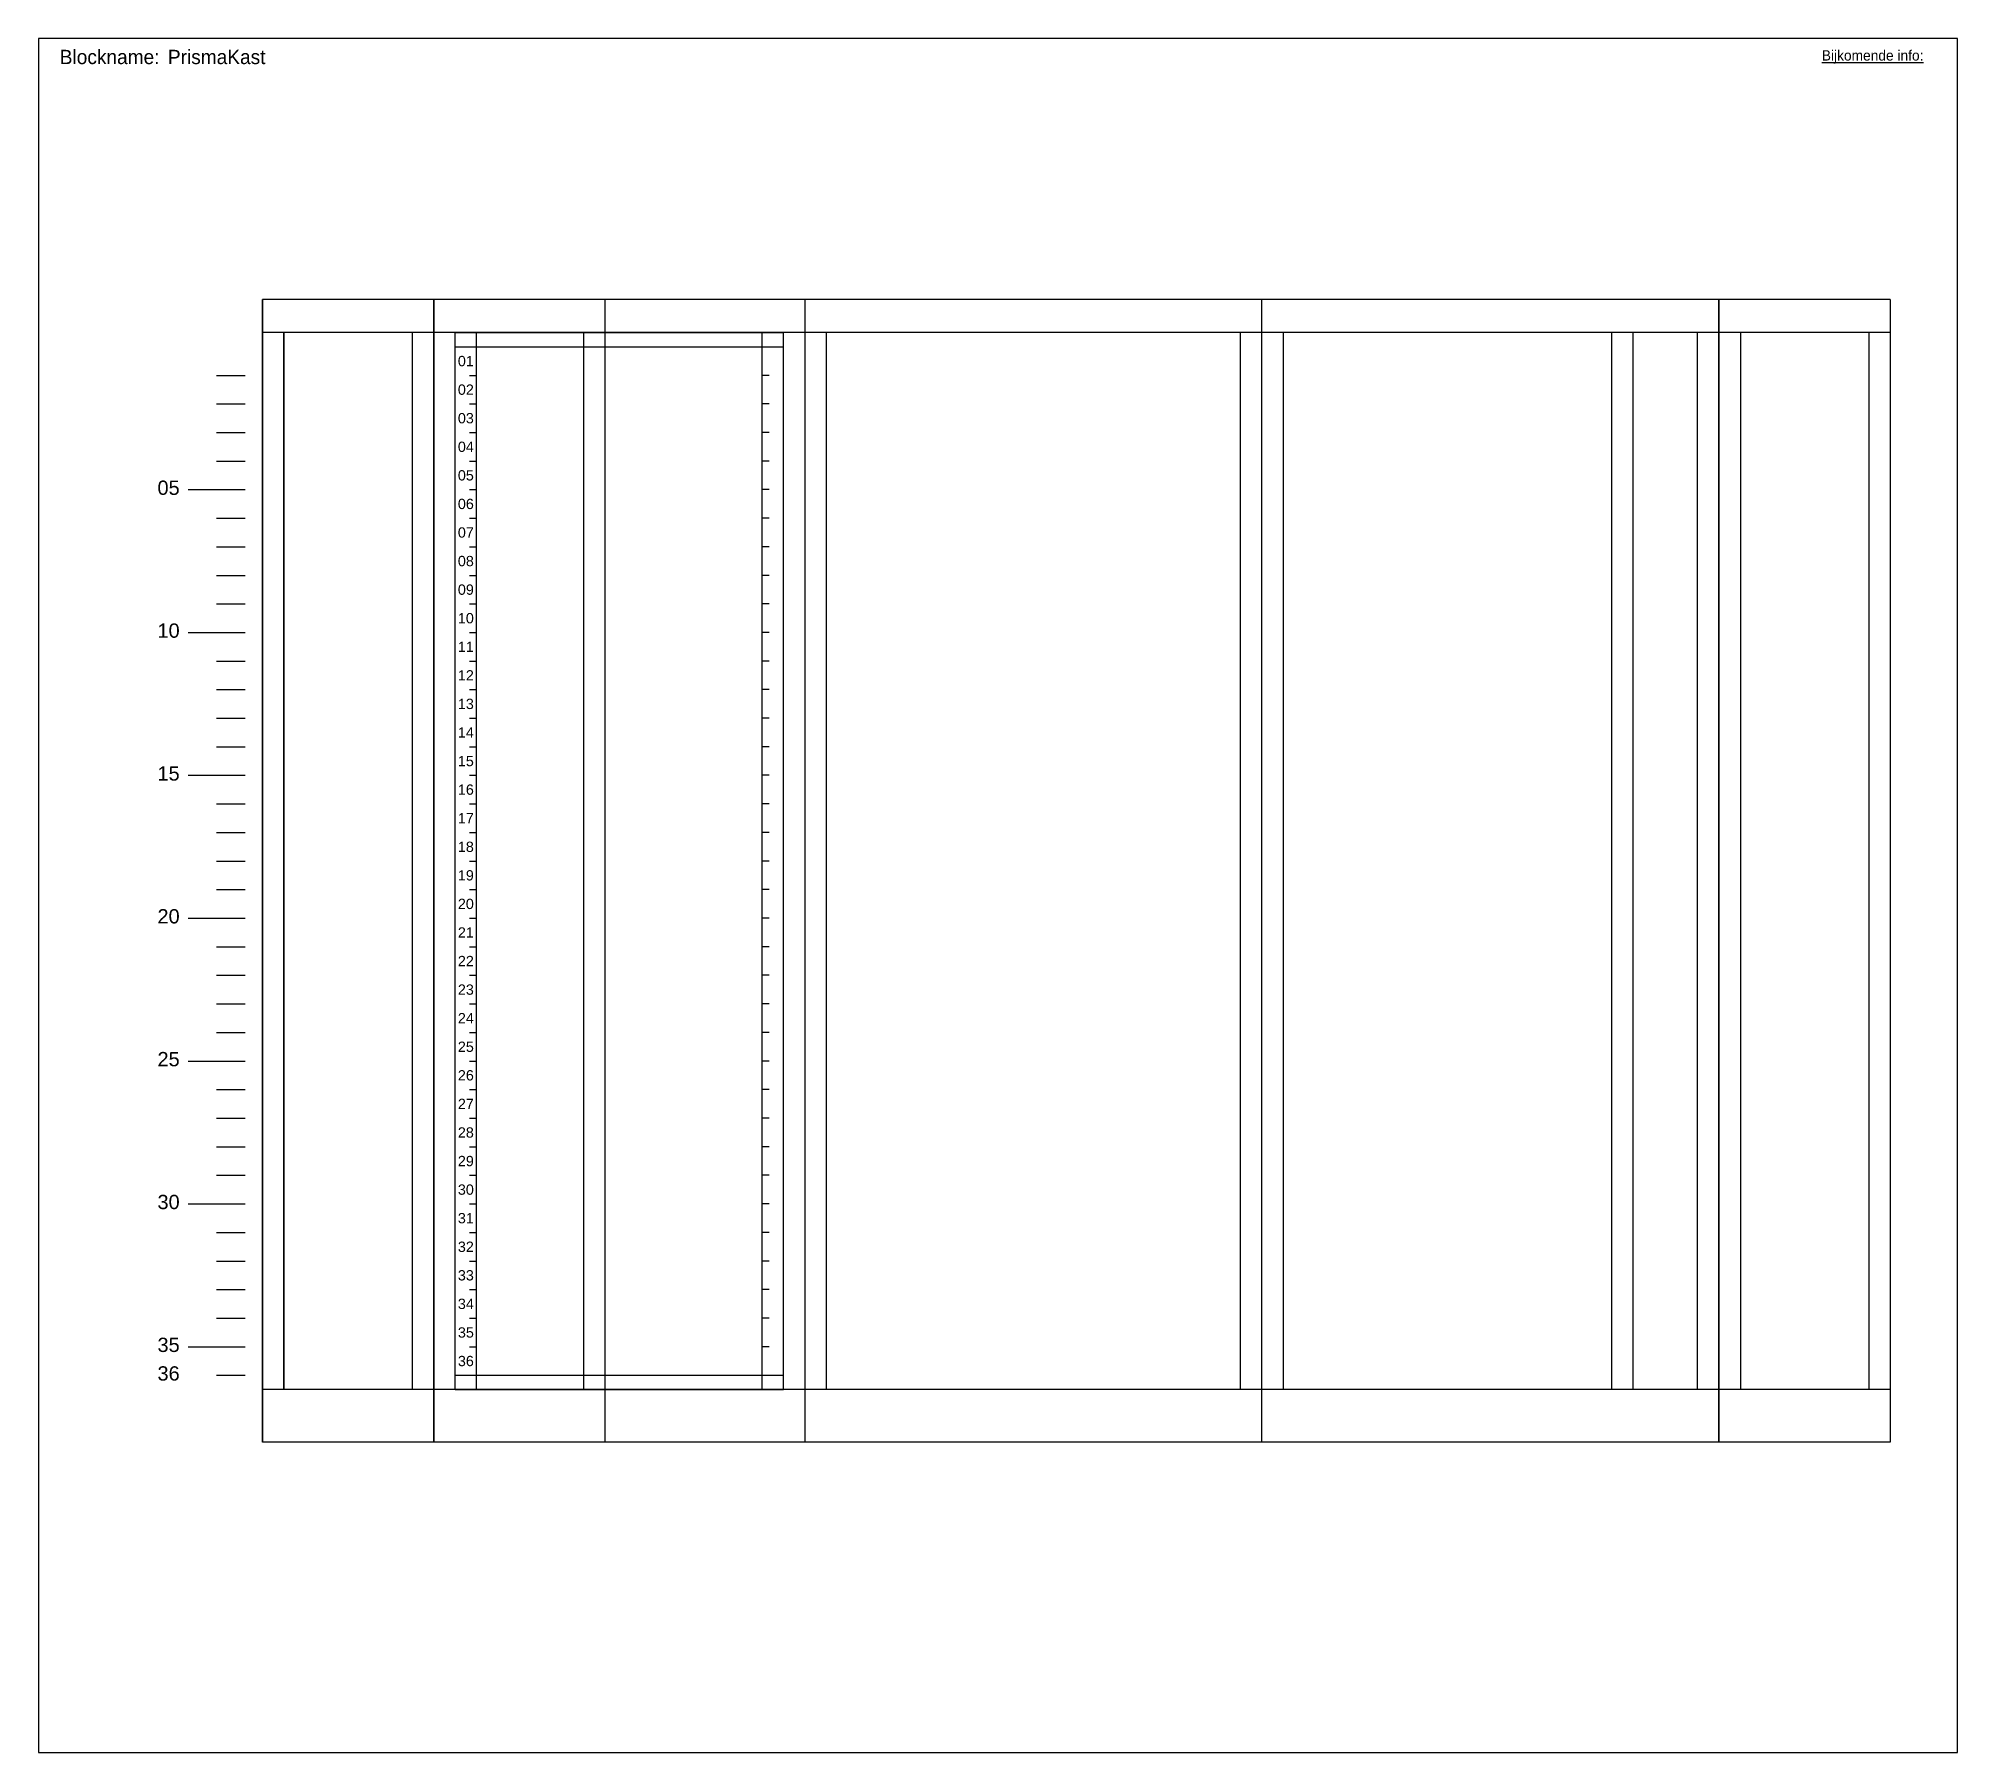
# Model space of a CAD drawing. Header units: millimetres. Extents: x -7152 to 5843, y -5056 to 10205.
# Drawn here: x 1500 to 1836, y 2900 to 3200 of the extents above; entities that cross this region are included whole.
import ezdxf
from ezdxf.enums import TextEntityAlignment as Align

# ---------------------------------------------------------------- set-up
doc = ezdxf.new("R2010")
doc.units = ezdxf.units.MM
doc.styles.add('ARIAL', font='arial.ttf')
doc.styles.get("Standard").update_dxf_attribs({"font": 'isoplus.shx'})

# ---------------------------------------------------------------- blocks, each defined once
blk = doc.blocks.new('Kast300')
at = {"color": 0}
for p, q in [((0, 200), (0, 0)), ((30, 200), (0, 200)), ((30, 200), (30, 0)), ((30, 194.2), (0, 194.2)), ((3.75, 194.2), (3.75, 9.2)), ((26.25, 194.2), (26.25, 9.2)), ((30, 9.2), (0, 9.2)), ((30, 0), (0, 0))]:
    blk.add_line(p, q, dxfattribs=at)
blk = doc.blocks.new('*U239')
at = {"color": 0, "linetype": 'Continuous', "ltscale": 15}
blk.add_blockref('Kast300', (0, 0), dxfattribs=at)
blk = doc.blocks.new('*U422')
at = {"color": 0}
blk.add_lwpolyline([(0, 0), (336, 0), (336, 300), (0, 300)], close=True, dxfattribs=at)
blk.add_text('Blockname:', height=2.5, dxfattribs=at).set_placement((3.74, 298), align=Align.TOP_LEFT)
at = {"color": 0, "linetype": 'Continuous'}
blk.add_text('%%UBijkomende info:', height=1.8, dxfattribs=at).set_placement((312.22, 296.12))
at = {"color": 161, "linetype": 'Continuous', "ltscale": 15, "true_color": 0x8c9ff3}
blk.add_attdef('BLOCKNAME', (22.67, 295.5), '', height=2.5, dxfattribs=at)
blk = doc.blocks.new('Kast650')
at = {"color": 0}
for p, q in [((65, 200), (0, 200)), ((0, 0), (0, 200)), ((65, 0), (65, 200)), ((65, 194.2), (0, 194.2)), ((3.75, 9.2), (3.75, 194.2)), ((61.25, 9.2), (61.25, 194.2)), ((65, 9.2), (0, 9.2)), ((65, 0), (0, 0))]:
    blk.add_line(p, q, dxfattribs=at)
blk = doc.blocks.new('*U240')
at = {"color": 0, "linetype": 'Continuous'}
blk.add_blockref('Kast650', (0, 0), dxfattribs=at)
blk = doc.blocks.new('Kast800')
at = {"color": 0}
for p, q in [((80, 200), (0, 200)), ((0, 0), (0, 200)), ((80, 0), (80, 200)), ((80, 194.2), (0, 194.2)), ((3.75, 9.2), (3.75, 194.2)), ((76.25, 9.2), (76.25, 194.2)), ((80, 9.2), (0, 9.2)), ((80, 0), (0, 0))]:
    blk.add_line(p, q, dxfattribs=at)
blk = doc.blocks.new('*U241')
at = {"color": 0, "linetype": 'Continuous', "ltscale": 15}
blk.add_blockref('Kast800', (0, 0), dxfattribs=at)
blk = doc.blocks.new('Kast800Afscheiding')
at = {"color": 0}
for p, q in [((80, 200), (0, 200)), ((0, 0), (0, 200)), ((80, 0), (80, 200)), ((80, 194.2), (0, 194.2)), ((3.75, 9.2), (3.75, 194.2)), ((61.25, 9.2), (61.25, 194.2)), ((65, 9.2), (65, 194.2)), ((76.25, 9.2), (76.25, 194.2)), ((80, 9.2), (0, 9.2)), ((80, 0), (0, 0))]:
    blk.add_line(p, q, dxfattribs=at)
blk = doc.blocks.new('*U242')
at = {"color": 0, "linetype": 'Continuous', "ltscale": 15}
blk.add_blockref('Kast800Afscheiding', (0, 0), dxfattribs=at)
blk = doc.blocks.new('PRISMASTACK')
for p, q in [((-8.02, 186.7), (-3.02, 186.7)), ((-8.02, 181.7), (-3.02, 181.7)), ((-8.02, 176.7), (-3.02, 176.7)), ((-8.02, 171.7), (-3.02, 171.7)), ((-13.02, 166.7), (-3.02, 166.7)), ((-8.02, 161.7), (-3.02, 161.7)), ((-8.02, 156.7), (-3.02, 156.7)), ((-8.02, 151.7), (-3.02, 151.7)), ((-8.02, 146.7), (-3.02, 146.7)), ((-13.02, 141.7), (-3.02, 141.7)), ((-8.02, 136.7), (-3.02, 136.7)), ((-8.02, 131.7), (-3.02, 131.7)), ((-8.02, 126.7), (-3.02, 126.7)), ((-8.02, 121.7), (-3.02, 121.7)), ((-13.02, 116.7), (-3.02, 116.7)), ((-8.02, 111.7), (-3.02, 111.7)), ((-8.02, 106.7), (-3.02, 106.7)), ((-8.02, 101.7), (-3.02, 101.7)), ((-8.02, 96.7), (-3.02, 96.7)), ((-13.02, 91.7), (-3.02, 91.7)), ((-8.02, 86.7), (-3.02, 86.7)), ((-8.02, 81.7), (-3.02, 81.7)), ((-8.02, 76.7), (-3.02, 76.7)), ((-8.02, 71.7), (-3.02, 71.7)), ((-13.02, 66.7), (-3.02, 66.7)), ((-8.02, 61.7), (-3.02, 61.7)), ((-8.02, 56.7), (-3.02, 56.7)), ((-8.02, 51.7), (-3.02, 51.7)), ((-8.02, 46.7), (-3.02, 46.7)), ((-13.02, 41.7), (-3.02, 41.7)), ((-8.02, 36.7), (-3.02, 36.7)), ((-8.02, 31.7), (-3.02, 31.7)), ((-8.02, 26.7), (-3.02, 26.7)), ((-8.02, 21.7), (-3.02, 21.7)), ((-13.02, 16.7), (-3.02, 16.7)), ((-8.02, 11.7), (-3.02, 11.7))]:
    blk.add_line(p, q)
at = {"style": 'ARIAL'}
for s, p in [('05', (-14.48, 165.78)), ('10', (-14.48, 140.78)), ('15', (-14.48, 115.78)), ('20', (-14.48, 90.78)), ('25', (-14.48, 65.78)), ('30', (-14.48, 40.78)), ('35', (-14.48, 15.78)), ('36', (-14.48, 10.78))]:
    blk.add_text(s, height=2.5, dxfattribs=at).set_placement(p, align=Align.RIGHT)
blk = doc.blocks.new('Kast600')
at = {"color": 0}
for p, q in [((60, 200), (0, 200)), ((0, 0), (0, 200)), ((60, 0), (60, 200)), ((60, 194.2), (0, 194.2)), ((3.75, 9.2), (3.75, 194.2)), ((56.25, 9.2), (56.25, 194.2)), ((60, 9.2), (0, 9.2)), ((60, 0), (0, 0))]:
    blk.add_line(p, q, dxfattribs=at)
blk = doc.blocks.new('*U243')
at = {"linetype": 'Continuous'}
blk.add_blockref('Kast600', (0, 0), dxfattribs=at)
at = {"color": 0, "linetype": 'Continuous', "ltscale": 15}
blk.add_blockref('PRISMASTACK', (0, 0), dxfattribs=at)
blk = doc.blocks.new('*U244')
at = {"color": 0, "linetype": 'Continuous', "ltscale": 15}
blk.add_blockref('Kast300', (0, 0), dxfattribs=at)
blk = doc.blocks.new('IndelingInwendig')
at = {"color": 0}
for p, q in [((0, 0), (0, 185)), ((0, 185), (57.5, 185)), ((3.75, 0), (3.75, 185)), ((53.75, 0), (53.75, 185)), ((57.5, 0), (57.5, 185)), ((0, 182.5), (57.5, 182.5)), ((2.5, 177.5), (3.75, 177.5)), ((55, 177.5), (53.75, 177.5)), ((2.5, 172.5), (3.75, 172.5)), ((55, 172.5), (53.75, 172.5)), ((2.5, 167.5), (3.75, 167.5)), ((55, 167.5), (53.75, 167.5)), ((2.5, 162.5), (3.75, 162.5)), ((55, 162.5), (53.75, 162.5)), ((2.5, 157.5), (3.75, 157.5)), ((55, 157.5), (53.75, 157.5)), ((2.5, 152.5), (3.75, 152.5)), ((55, 152.5), (53.75, 152.5)), ((2.5, 147.5), (3.75, 147.5)), ((55, 147.5), (53.75, 147.5)), ((2.5, 142.5), (3.75, 142.5)), ((55, 142.5), (53.75, 142.5)), ((2.5, 137.5), (3.75, 137.5)), ((55, 137.5), (53.75, 137.5)), ((2.5, 132.5), (3.75, 132.5)), ((55, 132.5), (53.75, 132.5)), ((2.5, 127.5), (3.75, 127.5)), ((55, 127.5), (53.75, 127.5)), ((2.5, 122.5), (3.75, 122.5)), ((55, 122.5), (53.75, 122.5)), ((2.5, 117.5), (3.75, 117.5)), ((55, 117.5), (53.75, 117.5)), ((2.5, 112.5), (3.75, 112.5)), ((55, 112.5), (53.75, 112.5)), ((2.5, 107.5), (3.75, 107.5)), ((55, 107.5), (53.75, 107.5)), ((2.5, 102.5), (3.75, 102.5)), ((55, 102.5), (53.75, 102.5)), ((2.5, 97.5), (3.75, 97.5)), ((55, 97.5), (53.75, 97.5)), ((2.5, 92.5), (3.75, 92.5)), ((55, 92.5), (53.75, 92.5)), ((2.5, 87.5), (3.75, 87.5)), ((55, 87.5), (53.75, 87.5)), ((2.5, 82.5), (3.75, 82.5)), ((55, 82.5), (53.75, 82.5)), ((2.5, 77.5), (3.75, 77.5)), ((55, 77.5), (53.75, 77.5)), ((2.5, 72.5), (3.75, 72.5)), ((55, 72.5), (53.75, 72.5)), ((2.5, 67.5), (3.75, 67.5)), ((55, 67.5), (53.75, 67.5)), ((2.5, 62.5), (3.75, 62.5)), ((55, 62.5), (53.75, 62.5)), ((2.5, 57.5), (3.75, 57.5)), ((55, 57.5), (53.75, 57.5)), ((2.5, 52.5), (3.75, 52.5)), ((55, 52.5), (53.75, 52.5)), ((2.5, 47.5), (3.75, 47.5)), ((55, 47.5), (53.75, 47.5)), ((2.5, 42.5), (3.75, 42.5)), ((55, 42.5), (53.75, 42.5)), ((2.5, 37.5), (3.75, 37.5)), ((55, 37.5), (53.75, 37.5)), ((2.5, 32.5), (3.75, 32.5)), ((55, 32.5), (53.75, 32.5)), ((2.5, 27.5), (3.75, 27.5)), ((55, 27.5), (53.75, 27.5)), ((2.5, 22.5), (3.75, 22.5)), ((55, 22.5), (53.75, 22.5)), ((2.5, 17.5), (3.75, 17.5)), ((55, 17.5), (53.75, 17.5)), ((2.5, 12.5), (3.75, 12.5)), ((55, 12.5), (53.75, 12.5)), ((2.5, 7.5), (3.75, 7.5)), ((55, 7.5), (53.75, 7.5)), ((0, 2.5), (57.5, 2.5)), ((0, 0), (57.5, 0))]:
    blk.add_line(p, q, dxfattribs=at)
at = {"color": 0, "style": 'ARIAL'}
for s, p in [('01', (3.27, 180)), ('02', (3.27, 175)), ('03', (3.27, 170)), ('04', (3.27, 165)), ('05', (3.27, 160)), ('06', (3.27, 155)), ('07', (3.27, 150)), ('08', (3.27, 145)), ('09', (3.27, 140)), ('10', (3.27, 135)), ('11', (3.27, 130)), ('12', (3.27, 125)), ('13', (3.27, 120)), ('14', (3.27, 115)), ('15', (3.27, 110)), ('16', (3.27, 105)), ('17', (3.27, 100)), ('18', (3.27, 95)), ('19', (3.27, 90)), ('20', (3.27, 85)), ('21', (3.27, 80)), ('22', (3.27, 75)), ('23', (3.27, 70)), ('24', (3.27, 65)), ('25', (3.27, 60)), ('26', (3.27, 55)), ('27', (3.27, 50)), ('28', (3.27, 45)), ('29', (3.27, 40)), ('30', (3.27, 35)), ('31', (3.27, 30)), ('32', (3.27, 25)), ('33', (3.27, 20)), ('34', (3.27, 15)), ('36', (3.27, 5))]:
    blk.add_text(s, height=1.8, dxfattribs=at).set_placement(p, align=Align.MIDDLE_RIGHT)
blk.add_text('35', height=1.8, dxfattribs=at).set_placement((1.88, 10), align=Align.MIDDLE_CENTER)
blk = doc.blocks.new('*U245')
at = {"linetype": 'Continuous'}
blk.add_blockref('IndelingInwendig', (3.75, 9.2), dxfattribs=at)

msp = doc.modelspace()

# ---------------------------------------------------------------- block references
at = {"color": 110, "linetype": 'Continuous'}
msp.add_blockref('*U422', (1500, 2900), dxfattribs=at).add_auto_attribs({'BLOCKNAME': 'PrismaKast'})
at = {"linetype": 'Continuous', "ltscale": 15}
for name, p in [('*U243', (1539.215, 2954.331)), ('*U239', (1539.215, 2954.331)), ('*U240', (1569.215, 2954.331)), ('*U241', (1634.215, 2954.331)), ('*U242', (1714.215, 2954.331)), ('*U244', (1794.215, 2954.331)), ('*U245', (1569.215, 2954.331))]:
    msp.add_blockref(name, p, dxfattribs=at)

doc.saveas('drawing.dxf')
